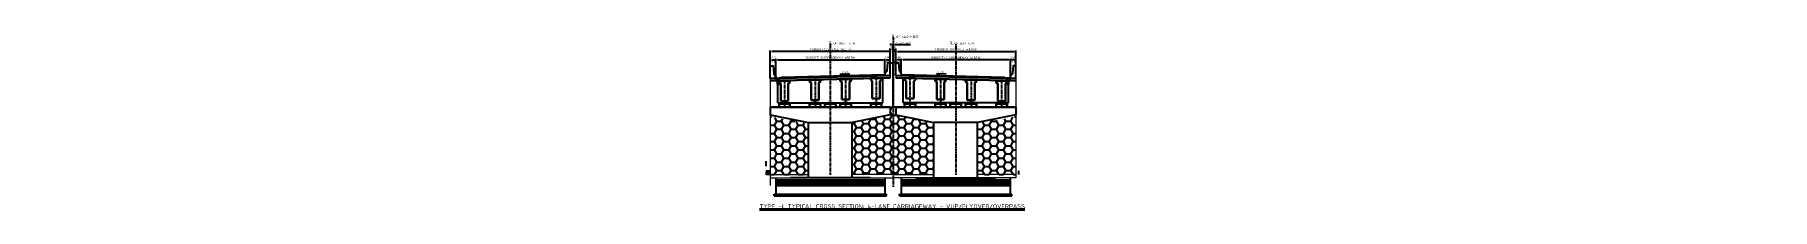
# Model space of a CAD drawing. Header units: millimetres. Extents: x 207528 to 778454, y -364692 to 101323.
# Drawn here: x 207528 to 366795, y -68778 to -52713 of the extents above; entities that cross this region are included whole.
import ezdxf

# ---------------------------------------------------------------- set-up
doc = ezdxf.new("R2010")
doc.units = ezdxf.units.MM
doc.linetypes.add('CENTER', pattern=[2, 1.25, -0.25, 0.25, -0.25])
for name, color, linetype in [('CEN', 181, 'CENTER'), ('Dim', 253, 'Continuous'), ('hatch', 253, 'Continuous'), ('Structure Main', 3, 'Continuous'), ('Structure Outer', 7, 'Continuous')]:
    doc.layers.add(name, color=color, linetype=linetype)
for name, color, linetype, lineweight in [('STRUCTURAL', 7, 'Continuous', 0), ('Structure', 7, 'Continuous', 30), ('Text large', 7, 'Continuous', 40), ('Text small', 1, 'Continuous', 20)]:
    doc.layers.add(name, color=color, linetype=linetype, lineweight=lineweight)
doc.styles.add('ISO75', font='isocp.shx', dxfattribs={"height": 150})
doc.styles.add('isocp 100', font='isocp.shx', dxfattribs={"height": 200})
doc.dimstyles.new('ISO75', dxfattribs={"dimscale": 75, "dimtxt": 150, "dimasz": 2, "dimexe": 1, "dimexo": 1, "dimgap": 1, "dimtad": 1, "dimdec": 0, "dimdsep": 46, "dimtxsty": 'ISO75', "dimcen": 0.5, "dimclrd": 47, "dimclre": 47, "dimclrt": 1, "dimadec": 0, "dimazin": 0, "dimtfac": 1, "dimtdec": 0, "dimtmove": 0, "dimatfit": 3, "dimfxl": 1, "dimtolj": 1, "dimtzin": 0, "dimarcsym": 0})
doc.dimstyles.new('NH30A_100', dxfattribs={"dimscale": 100, "dimtxt": 2, "dimasz": 2, "dimexe": 1, "dimexo": 1, "dimgap": 1, "dimtad": 1, "dimdec": 0, "dimdsep": 46, "dimtxsty": 'isocp 100', "dimcen": 0.5, "dimclrd": 47, "dimclre": 47, "dimclrt": 1, "dimadec": 0, "dimazin": 0, "dimtfac": 1, "dimtdec": 0, "dimtmove": 0, "dimatfit": 3, "dimfxl": 1, "dimtolj": 1, "dimtzin": 0, "dimarcsym": 0})
pattern_1 = [(0, (273578.58, -65580.6), (656.25, 378.886), [437.5, -875]), (120, (273578.58, -65580.6), (-656.25, 378.886), [437.5, -875]), (60, (273578.58, -65580.6), (1e-06, 757.772), [-875, 437.5])]

msp = doc.modelspace()

# ---------------------------------------------------------------- texts
at = {"layer": 'Text large', "insert": (286128.3, -68498.7), "char_height": 400, "width": 21690.672, "attachment_point": 5, "style": 'isocp 100'}
msp.add_mtext('{\\LTYPE -I: TYPICAL CROSS SECTION: 4-LANE CARRIAGEWAY - VUP/FLYOVER/OVERPASS}', dxfattribs=at)
at = {"layer": 'Text small', "char_height": 200, "style": 'isocp 100'}
for s, insert, width, attachment_point in [('{\\H2x;\\C1;℄\\H0.5x; }OF RIGHT C/W', (280312.1, -53206.4), 5400.783, 1), ('{\\H2x;\\C1;℄\\H0.5x; }OF ALIGNMENT', (286063.9, -52616.7), 5400.783, 1), ('{\\H2x;\\C1;℄\\H0.5x; }OF LEFT C/W', (293677, -53206.4), 5400.783, 3), ('2.5%', (282152.2, -56073.6), 2336.362, 3), ('2.5%', (290255, -56073.6), 2336.362, 1)]:
    msp.add_mtext(s, dxfattribs=dict(at, insert=insert, width=width, attachment_point=attachment_point))

# ---------------------------------------------------------------- blocks, each defined once
blk = doc.blocks.new('*D530')
at = {"layer": 'Defpoints', "color": 0, "transparency": 16777216}
for p in [(274954, -54253), (274954, -55603), (285954, -55259)]:
    blk.add_point(p, dxfattribs=at)
at = {"layer": 'Dim', "color": 47, "lineweight": -2, "transparency": 16777216}
for p, q in [((274954, -55528), (274954, -54178)), ((285804, -54253), (275104, -54253)), ((285954, -55184), (285954, -54178))]:
    blk.add_line(p, q, dxfattribs=at)
at = {"layer": 'Dim', "color": 47, "transparency": 16777216}
for points in [[(275104, -54228), (275104, -54278), (274954, -54253)], [(285804, -54228), (285804, -54278), (285954, -54253)]]:
    blk.add_solid(points, dxfattribs=at)
at = {"layer": 'Dim', "color": 1, "transparency": 16777216, "insert": (280454, -54068), "char_height": 150, "attachment_point": 5, "style": 'ISO75'}
blk.add_mtext('\\A1;{\\H1.33333x;11000(RT) (OVERALL WIDTH)}', dxfattribs=at)
blk = doc.blocks.new('*D533')
at = {"layer": 'Defpoints', "color": 0, "transparency": 16777216}
for p in [(274954, -55603), (275453, -55016), (275453, -56692)]:
    blk.add_point(p, dxfattribs=at)
at = {"layer": 'Dim', "color": 47, "lineweight": -2, "transparency": 16777216}
for p, q in [((274954, -55528), (274954, -54941)), ((275104, -55016), (275303, -55016)), ((275453, -56617), (275453, -54941))]:
    blk.add_line(p, q, dxfattribs=at)
at = {"layer": 'Dim', "color": 47, "transparency": 16777216}
for points in [[(275104, -54991), (275104, -55041), (274954, -55016)], [(275303, -54991), (275303, -55041), (275453, -55016)]]:
    blk.add_solid(points, dxfattribs=at)
at = {"layer": 'Dim', "color": 1, "transparency": 16777216, "insert": (275204, -55016), "char_height": 150, "attachment_point": 5, "style": 'ISO75'}
blk.add_mtext('\\A1;{\\H1.33333x;550\\P{\\H1.33333x;(RT)}}', dxfattribs=at)
blk = doc.blocks.new('*D534')
at = {"layer": 'Defpoints', "color": 0, "transparency": 16777216}
for p in [(285454, -55016), (275453, -56692), (285454, -56299)]:
    blk.add_point(p, dxfattribs=at)
at = {"layer": 'Dim', "color": 47, "lineweight": -2, "transparency": 16777216}
for p, q in [((275453, -56617), (275453, -54941)), ((275603, -55016), (285304, -55016)), ((285454, -56224), (285454, -54941))]:
    blk.add_line(p, q, dxfattribs=at)
at = {"layer": 'Dim', "color": 47, "transparency": 16777216}
for points in [[(275603, -54991), (275603, -55041), (275453, -55016)], [(285304, -54991), (285304, -55041), (285454, -55016)]]:
    blk.add_solid(points, dxfattribs=at)
at = {"layer": 'Dim', "color": 1, "transparency": 16777216, "insert": (280454, -54831), "char_height": 150, "attachment_point": 5, "style": 'ISO75'}
blk.add_mtext('\\A1;{\\H1.33333x;10000(RT) (CARRIAGEWAY WIDTH)}', dxfattribs=at)
blk = doc.blocks.new('*D535')
at = {"layer": 'Defpoints', "color": 0, "transparency": 16777216}
for p in [(285954, -55016), (285954, -55259), (285454, -56274)]:
    blk.add_point(p, dxfattribs=at)
at = {"layer": 'Dim', "color": 47, "lineweight": -2, "transparency": 16777216}
for p, q in [((285454, -56199), (285454, -54941)), ((285604, -55016), (285804, -55016)), ((285954, -55184), (285954, -54941))]:
    blk.add_line(p, q, dxfattribs=at)
at = {"layer": 'Dim', "color": 47, "transparency": 16777216}
for points in [[(285604, -54991), (285604, -55041), (285454, -55016)], [(285804, -54991), (285804, -55041), (285954, -55016)]]:
    blk.add_solid(points, dxfattribs=at)
at = {"layer": 'Dim', "color": 1, "transparency": 16777216, "insert": (285704, -55016), "char_height": 150, "attachment_point": 5, "style": 'ISO75'}
blk.add_mtext('\\A1;{\\H1.33333x;500\\P{\\H1.33333x;(RT)}}', dxfattribs=at)
blk = doc.blocks.new('HFHGHFGH')
at = {"color": 1}
for p, q in [((151681, 917410), (152030, 917410)), ((151681, 917396), (151681, 917359)), ((151681, 917396), (151715, 917396)), ((151715, 917410), (151715, 917396)), ((151723, 917410), (151723, 917242)), ((151754, 917410), (151754, 917376)), ((151770, 917410), (151770, 917376)), ((151801, 917410), (151801, 917376)), ((151817, 917410), (151817, 917376)), ((151847, 917410), (151847, 917376)), ((151863, 917410), (151863, 917376)), ((151894, 917410), (151894, 917376)), ((151910, 917410), (151910, 917376)), ((151941, 917410), (151941, 917376)), ((151957, 917410), (151957, 917376)), ((151987, 917410), (151987, 917242)), ((152030, 917410), (152030, 917359)), ((151681, 917359), (151715, 917359)), ((151715, 917359), (151715, 917234)), ((151715, 917234), (151829, 917234)), ((151723, 917367), (151987, 917367)), ((151723, 917242), (151810, 917242)), ((151754, 917376), (151770, 917376)), ((151801, 917376), (151817, 917376)), ((151810, 917242), (151837, 917242)), ((151829, 916840), (151829, 917234)), ((151829, 916840), (151978, 916840)), ((151837, 916840), (151837, 917242)), ((151847, 917376), (151863, 917376)), ((151894, 917376), (151910, 917376)), ((151941, 917376), (151957, 917376)), ((151970, 916840), (151970, 917242)), ((151970, 917242), (151987, 917242)), ((151978, 917234), (151995, 917234)), ((151978, 916840), (151978, 917234)), ((151995, 917359), (151995, 917234)), ((151995, 917359), (152030, 917359))]:
    blk.add_line(p, q, dxfattribs=at)
blk = doc.blocks.new('*D536')
at = {"layer": 'Defpoints', "color": 0, "transparency": 16777216}
for p in [(285954, -54053), (285954, -55293), (286454, -55293)]:
    blk.add_point(p, dxfattribs=at)
at = {"layer": 'Dim', "color": 47, "lineweight": -2, "transparency": 16777216}
for p, q in [((285954, -55218), (285954, -53978)), ((286304, -54053), (286104, -54053)), ((286454, -55218), (286454, -53978))]:
    blk.add_line(p, q, dxfattribs=at)
at = {"layer": 'Dim', "color": 47, "transparency": 16777216}
for points in [[(286104, -54028), (286104, -54078), (285954, -54053)], [(286304, -54028), (286304, -54078), (286454, -54053)]]:
    blk.add_solid(points, dxfattribs=at)
at = {"layer": 'Dim', "color": 1, "transparency": 16777216, "insert": (286204, -54053), "char_height": 150, "attachment_point": 5, "style": 'ISO75'}
blk.add_mtext('\\A1;{\\H1.33333x;500\\P{\\H1.33333x;(RT)}}', dxfattribs=at)
blk = doc.blocks.new('*D537')
at = {"layer": 'Defpoints', "color": 0, "transparency": 16777216}
for p in [(286209, -53623), (286199, -55259), (286209, -55259)]:
    blk.add_point(p, dxfattribs=at)
at = {"layer": 'Dim', "color": 47, "lineweight": -2, "transparency": 16777216}
for p, q in [((286049, -53623), (285899, -53623)), ((286199, -55184), (286199, -53548)), ((286199, -53623), (286209, -53623)), ((286209, -55184), (286209, -53548)), ((286359, -53623), (287814, -53623))]:
    blk.add_line(p, q, dxfattribs=at)
at = {"layer": 'Dim', "color": 47, "transparency": 16777216}
for points in [[(286049, -53598), (286049, -53648), (286199, -53623)], [(286359, -53598), (286359, -53648), (286209, -53623)]]:
    blk.add_solid(points, dxfattribs=at)
at = {"layer": 'Dim', "color": 1, "transparency": 16777216, "insert": (287161, -53466), "char_height": 150, "width": 159266.94, "attachment_point": 5, "style": 'ISO75'}
blk.add_mtext('\\A1;10 (EXP. GAP)', dxfattribs=at)
blk = doc.blocks.new('GRD')
at = {"layer": 'Structure'}
for p, q in [((112852, 216703), (111852, 216703)), ((111852, 216703), (111852, 216553)), ((112852, 216703), (112878, 216729)), ((112852, 216703), (112852, 216553)), ((112002, 216453), (111852, 216553)), ((112002, 216453), (112002, 214838)), ((112702, 216453), (112852, 216553)), ((112702, 216453), (112702, 214838)), ((112702, 214838), (112002, 214838))]:
    blk.add_line(p, q, dxfattribs=at)
blk = doc.blocks.new('*D538')
at = {"layer": 'Defpoints', "color": 0, "transparency": 16777216}
for p in [(286454, -55259), (297454, -54253), (297454, -55603)]:
    blk.add_point(p, dxfattribs=at)
at = {"layer": 'Dim', "color": 47, "lineweight": -2, "transparency": 16777216}
for p, q in [((286454, -55184), (286454, -54178)), ((286604, -54253), (297304, -54253)), ((297454, -55528), (297454, -54178))]:
    blk.add_line(p, q, dxfattribs=at)
at = {"layer": 'Dim', "color": 47, "transparency": 16777216}
for points in [[(286604, -54228), (286604, -54278), (286454, -54253)], [(297304, -54228), (297304, -54278), (297454, -54253)]]:
    blk.add_solid(points, dxfattribs=at)
at = {"layer": 'Dim', "color": 1, "transparency": 16777216, "insert": (291954, -54068), "char_height": 150, "attachment_point": 5, "style": 'ISO75'}
blk.add_mtext('\\A1;{\\H1.33333x;11000(RT) (OVERALL WIDTH)}', dxfattribs=at)
blk = doc.blocks.new('*D539')
at = {"layer": 'Defpoints', "color": 0, "transparency": 16777216}
for p in [(296954, -55016), (297454, -55603), (296954, -56692)]:
    blk.add_point(p, dxfattribs=at)
at = {"layer": 'Dim', "color": 47, "lineweight": -2, "transparency": 16777216}
for p, q in [((296954, -56617), (296954, -54941)), ((297304, -55016), (297104, -55016)), ((297454, -55528), (297454, -54941))]:
    blk.add_line(p, q, dxfattribs=at)
at = {"layer": 'Dim', "color": 47, "transparency": 16777216}
for points in [[(297104, -54991), (297104, -55041), (296954, -55016)], [(297304, -54991), (297304, -55041), (297454, -55016)]]:
    blk.add_solid(points, dxfattribs=at)
at = {"layer": 'Dim', "color": 1, "transparency": 16777216, "insert": (297204, -55016), "char_height": 150, "attachment_point": 5, "style": 'ISO75'}
blk.add_mtext('\\A1;{\\H1.33333x;550\\P{\\H1.33333x;(RT)}}', dxfattribs=at)
blk = doc.blocks.new('*D540')
at = {"layer": 'Defpoints', "color": 0, "transparency": 16777216}
for p in [(286953, -55016), (286953, -56299), (296954, -56692)]:
    blk.add_point(p, dxfattribs=at)
at = {"layer": 'Dim', "color": 47, "lineweight": -2, "transparency": 16777216}
for p, q in [((286953, -56224), (286953, -54941)), ((296804, -55016), (287103, -55016)), ((296954, -56617), (296954, -54941))]:
    blk.add_line(p, q, dxfattribs=at)
at = {"layer": 'Dim', "color": 47, "transparency": 16777216}
for points in [[(287103, -54991), (287103, -55041), (286953, -55016)], [(296804, -54991), (296804, -55041), (296954, -55016)]]:
    blk.add_solid(points, dxfattribs=at)
at = {"layer": 'Dim', "color": 1, "transparency": 16777216, "insert": (291954, -54831), "char_height": 150, "attachment_point": 5, "style": 'ISO75'}
blk.add_mtext('\\A1;{\\H1.33333x;10000(RT) (CARRIAGEWAY WIDTH)}', dxfattribs=at)
blk = doc.blocks.new('*D541')
at = {"layer": 'Defpoints', "color": 0, "transparency": 16777216}
for p in [(286454, -55016), (286454, -55259), (286953, -56274)]:
    blk.add_point(p, dxfattribs=at)
at = {"layer": 'Dim', "color": 47, "lineweight": -2, "transparency": 16777216}
for p, q in [((286454, -55184), (286454, -54941)), ((286803, -55016), (286604, -55016)), ((286953, -56199), (286953, -54941))]:
    blk.add_line(p, q, dxfattribs=at)
at = {"layer": 'Dim', "color": 47, "transparency": 16777216}
for points in [[(286604, -54991), (286604, -55041), (286454, -55016)], [(286803, -54991), (286803, -55041), (286953, -55016)]]:
    blk.add_solid(points, dxfattribs=at)
at = {"layer": 'Dim', "color": 1, "transparency": 16777216, "insert": (286704, -55016), "char_height": 150, "attachment_point": 5, "style": 'ISO75'}
blk.add_mtext('\\A1;{\\H1.33333x;500\\P{\\H1.33333x;(RT)}}', dxfattribs=at)

# ---------------------------------------------------------------- dimensions: what is measured, and where the dimension line sits
at = {"layer": 'Dim'}
for base, p1, p2, text, picture, middle in [((286208.6, -53623.1), (286198.6, -55259), (286208.6, -55259), '<> (EXP. GAP)', '*D537', (287161, -53465.6)), ((274953.6, -54252.8), (285953.6, -55259), (274953.6, -55602.7), '{\\H1.33333x;<>(RT) (OVERALL WIDTH)}', '*D530', (280453.6, -54067.8)), ((285453.7, -55015.7), (275453.4, -56692.4), (285453.7, -56298.8), '{\\H1.33333x;<>(RT) (CARRIAGEWAY WIDTH)}', '*D534', (280453.6, -54830.7))]:
    dim = msp.add_linear_dim(base=base, p1=p1, p2=p2, text=text, dimstyle='ISO75', override={"dimtxt": 300}, dxfattribs=at)
    dim.commit()
    dim.dimension.update_dxf_attribs({"geometry": picture, "text_midpoint": middle})
for base, p1, p2, text, picture, middle in [((285953.6, -54052.8), (286453.6, -55293.4), (285953.6, -55293.4), '{\\H1.33333x;<>\\X{\\H1.33333x;(RT)}}', '*D536', (286203.6, -54052.8)), ((275453.4, -55015.7), (274953.6, -55602.7), (275453.4, -56692.4), '{\\H1.33333x;550\\X{\\H1.33333x;(RT)}}', '*D533', (275203.5, -55015.7)), ((285953.6, -55015.7), (285453.7, -56273.6), (285953.6, -55259), '{\\H1.33333x;<>\\X{\\H1.33333x;(RT)}}', '*D535', (285703.6, -55015.7))]:
    dim = msp.add_linear_dim(base=base, p1=p1, p2=p2, text=text, dimstyle='ISO75', override={"dimtxt": 300}, dxfattribs=at)
    dim.commit()
    dim.dimension.update_dxf_attribs({"geometry": picture, "text_midpoint": middle, "dimtype": 160})
for base, p1, p2, text, picture, middle in [((297453.6, -54252.8), (286453.6, -55259), (297453.6, -55602.7), '{\\H1.33333x;<>(RT) (OVERALL WIDTH)}', '*D538', (291953.6, -54067.8)), ((286953.4, -55015.7), (296953.7, -56692.4), (286953.4, -56298.8), '{\\H1.33333x;<>(RT) (CARRIAGEWAY WIDTH)}', '*D540', (291953.6, -54830.7))]:
    dim = msp.add_linear_dim(base=base, p1=p1, p2=p2, angle=180, text=text, dimstyle='ISO75', override={"dimtxt": 300}, dxfattribs=at)
    dim.commit()
    dim.dimension.update_dxf_attribs({"geometry": picture, "text_midpoint": middle})
for base, p1, p2, text, picture, middle in [((286453.6, -55015.7), (286953.4, -56273.6), (286453.6, -55259), '{\\H1.33333x;<>\\X{\\H1.33333x;(RT)}}', '*D541', (286703.5, -55015.7)), ((296953.7, -55015.7), (297453.6, -55602.7), (296953.7, -56692.4), '{\\H1.33333x;550\\X{\\H1.33333x;(RT)}}', '*D539', (297203.6, -55015.7))]:
    dim = msp.add_linear_dim(base=base, p1=p1, p2=p2, angle=180, text=text, dimstyle='ISO75', override={"dimtxt": 300}, dxfattribs=at)
    dim.commit()
    dim.dimension.update_dxf_attribs({"geometry": picture, "text_midpoint": middle, "dimtype": 160})

# ---------------------------------------------------------------- hatches: boundary and pattern name
h = msp.add_hatch(color=256)
h.dxf.hatch_style = 1
h.paths.add_polyline_path([(274580.1, -65301.1, -0.41421356), (274630.1, -65251.1), (274703.3, -65251.1), (274703.3, -65586.8), (274580.1, -65589.9)])
at = {"layer": 'Dim'}
h = msp.add_hatch(dxfattribs=at)
h.set_pattern_fill('AR-CONC', color=8, style=0)
h.set_pattern_definition([(50, (132602.82, -259362.1), (182.18467, -15.93909), [19.05, -209.55]), (355, (132602.82, -259362.1), (-35.24342, 191.05685), [15.24, -167.64058]), (100.451445, (132618, -259363.43), (146.94125, 175.11775), [16.19001, -178.09024]), (46.1842, (132602.82, -259311.3), (271.07904, -42.04233), [28.575, -314.325]), (96.63556, (132625.41, -259314.8), (237.40413, 247.42612), [24.28502, -267.1356]), (351.18415, (132602.82, -259311.3), (237.40413, 247.42612), [22.85997, -251.45973]), (21, (132628.22, -259324), (151.61439, -102.2652), [19.05, -209.55]), (326, (132628.22, -259324), (61.80203, 184.18797), [15.24, -167.64]), (71.451445, (132640.86, -259332.52), (213.41642, 81.92277), [16.19001, -178.08994]), (37.5, (132602.823, -259362.1), (3.088603, 84.555039), [0, -165.608, 0, -170.18, 0, -168.275]), (7.5, (132602.82, -259362.1), (66.819663, 100.180575), [0, -97.028, 0, -161.798, 0, -64.135]), (327.5, (132546.18, -259362.1), (135.590595, -5.728744), [0, -63.5, 0, -198.12, 0, -262.89]), (317.5, (132520.78, -259362.1), (148.12918, 25.42649), [0, -82.55, 0, -131.572, 0, -186.69])])
h.paths.add_polyline_path([(280453.6, -67380.6), (275303.6, -67380.6), (275303.6, -67530.6), (280453.6, -67530.6)])
h.paths.add_polyline_path([(285603.6, -67380.6), (280453.6, -67380.6), (280453.6, -67530.6), (285603.6, -67530.6)])
h = msp.add_hatch(dxfattribs=at)
h.set_pattern_fill('AR-CONC', color=8, style=0)
h.set_pattern_definition([(50, (144102.82, -259362.1), (182.18467, -15.93909), [19.05, -209.55]), (355, (144102.82, -259362.1), (-35.24342, 191.05685), [15.24, -167.64058]), (100.451445, (144118, -259363.43), (146.94125, 175.11775), [16.19001, -178.09024]), (46.1842, (144102.82, -259311.3), (271.07904, -42.04233), [28.575, -314.325]), (96.63556, (144125.41, -259314.8), (237.40413, 247.42612), [24.28502, -267.1356]), (351.18415, (144102.82, -259311.3), (237.40413, 247.42612), [22.85997, -251.45973]), (21, (144128.22, -259324), (151.61439, -102.2652), [19.05, -209.55]), (326, (144128.22, -259324), (61.80203, 184.18797), [15.24, -167.64]), (71.451445, (144140.86, -259332.52), (213.41642, 81.92277), [16.19001, -178.08994]), (37.5, (144102.823, -259362.1), (3.088603, 84.555039), [0, -165.608, 0, -170.18, 0, -168.275]), (7.5, (144102.82, -259362.1), (66.819663, 100.180575), [0, -97.028, 0, -161.798, 0, -64.135]), (327.5, (144046.18, -259362.1), (135.590595, -5.728744), [0, -63.5, 0, -198.12, 0, -262.89]), (317.5, (144020.78, -259362.1), (148.12918, 25.42649), [0, -82.55, 0, -131.572, 0, -186.69])])
h.paths.add_polyline_path([(291953.6, -67380.6), (286803.6, -67380.6), (286803.6, -67530.6), (291953.6, -67530.6)])
h.paths.add_polyline_path([(297103.6, -67380.6), (291953.6, -67380.6), (291953.6, -67530.6), (297103.6, -67530.6)])
at = {"layer": 'hatch', "true_color": 0x636466}
h = msp.add_hatch(dxfattribs=at)
h.set_pattern_fill('HONEY', color=251, scale=3500)
h.set_pattern_definition(pattern_1)
h.paths.add_polyline_path([(276086.6, -62984), (277886.6, -62984), (277886.6, -63617.3), (276086.6, -63617.3)], flags=24)
h.paths.add_polyline_path([(274953.6, -60255.6), (274953.6, -65580.6), (278453.6, -65580.6), (278453.6, -60880.6)])
at = {"layer": 'hatch'}
for points in [[(276453.6, -58975.6), (276053.6, -58975.6), (276053.6, -59075.6), (276453.6, -59075.6)], [(279253.6, -58975.6), (278853.6, -58975.6), (278853.6, -59075.6), (279253.6, -59075.6)], [(282053.6, -58975.6), (281653.6, -58975.6), (281653.6, -59075.6), (282053.6, -59075.6)], [(284853.6, -58975.6), (284453.6, -58975.6), (284453.6, -59075.6), (284853.6, -59075.6)], [(287553.6, -58975.6), (287953.6, -58975.6), (287953.6, -59075.6), (287553.6, -59075.6)], [(290353.6, -58975.6), (290753.6, -58975.6), (290753.6, -59075.6), (290353.6, -59075.6)], [(293153.6, -58975.6), (293553.6, -58975.6), (293553.6, -59075.6), (293153.6, -59075.6)], [(295953.6, -58975.6), (296353.6, -58975.6), (296353.6, -59075.6), (295953.6, -59075.6)]]:
    msp.add_hatch(color=256, dxfattribs=at).paths.add_polyline_path(points)
at = {"layer": 'hatch', "true_color": 0x636466}
h = msp.add_hatch(dxfattribs=at)
h.set_pattern_fill('HONEY', color=251, scale=3500)
h.set_pattern_definition([(0, (172601.2, -273431.1), (656.25, 378.8861), [437.5, -875]), (120, (172601.2, -273431.1), (-656.25, 378.8861), [437.5, -875]), (60, (172601.2, -273431.1), (1e-13, 757.7722), [-875, 437.5])])
h.paths.add_polyline_path([(286203.6, -59380.6), (285953.6, -59380.6), (285953.6, -60080.6), (282453.6, -60780.6), (282453.6, -65580.6), (286203.6, -65580.6)])
h.paths.add_polyline_path([(289953.6, -60780.6), (286453.6, -60080.6), (286453.6, -59380.6), (286203.6, -59380.6), (286203.6, -65580.6), (289953.6, -65580.6)])
h = msp.add_hatch(dxfattribs=at)
h.set_pattern_fill('HONEY', color=251, scale=3500)
h.set_pattern_definition(pattern_1)
h.paths.add_polyline_path([(296320.6, -62984), (294520.6, -62984), (294520.6, -63617.3), (296320.6, -63617.3)], flags=24)
h.paths.add_polyline_path([(297453.6, -60255.6), (297453.6, -65580.6), (293953.6, -65580.6), (293953.6, -60880.6)])
at = {"layer": 'hatch'}
h = msp.add_hatch(dxfattribs=at)
h.set_pattern_fill('DOTS', color=25, scale=50)
h.set_pattern_definition([(0, (-1042990.9, 29067.74), (39.6875, 79.375), [0, -79.375])])
h.paths.add_polyline_path([(274567.6, -65590.2), (274953, -65580.5), (274953, -65254.5), (274567.6, -65254.5)])

# ---------------------------------------------------------------- linework, layer by layer
for p, q in [((275628.6, -58969), (275628.6, -56948.7)), ((285278.6, -58969), (285278.6, -56707.5)), ((287128.6, -58969), (287128.6, -56707.5)), ((296778.6, -58969), (296778.6, -56948.7)), ((274953, -65254.5), (274580.1, -65254.5)), ((274580.1, -65301.1), (274580.1, -65589.9))]:
    msp.add_line(p, q)
for points in [[(274953.6, -56735.5), (274953.6, -55568.4), (275201.4, -55568.4), (275263.4, -56243, 0.13688492), (275311.2, -56368.6), (275441.6, -56545.4, -0.08678964), (275453.4, -56573.8), (275453.4, -56723)], [(285953.6, -56460.5), (285953.6, -55293.4), (285705.7, -55293.4), (285643.8, -55968, -0.13688492), (285596, -56093.6), (285465.6, -56270.4, 0.08678964), (285453.7, -56298.8), (285453.7, -56473)], [(286453.6, -56460.5), (286453.6, -55293.4), (286701.4, -55293.4), (286763.4, -55968, 0.13688492), (286811.2, -56093.6), (286941.6, -56270.4, -0.08678964), (286953.4, -56298.8), (286953.4, -56473)], [(297453.6, -56735.5), (297453.6, -55568.4), (297205.7, -55568.4), (297143.8, -56243, -0.13688492), (297096, -56368.6), (296965.6, -56545.4, 0.08678964), (296953.7, -56573.8), (296953.7, -56723)]]:
    msp.add_lwpolyline(points, format="xyb")
for points in [[(275628.6, -58969), (285278.6, -58969)], [(296778.6, -58969), (287128.6, -58969)], [(274703.3, -65251.1), (274703.3, -65585.2)], [(297703.8, -65251.1), (297703.8, -65585.2)], [(274953.6, -65550.2), (274953.6, -65521.4)]]:
    msp.add_lwpolyline(points)
msp.add_arc((274630.1, -65301.1), 50, 90, 180)
at = {"layer": 'CEN', "linetype": 'CENTER', "ltscale": 5}
for p, q in [((280453.6, -53555.7), (280453.6, -65610.8)), ((286203.6, -52970.7), (286203.6, -66720.2)), ((291953.6, -53547.2), (291953.6, -65610.8)), ((276253.6, -56793.1), (276253.6, -59380.6)), ((279053.6, -56718.1), (279053.6, -59380.6)), ((281853.6, -56643.1), (281853.6, -59380.6)), ((284653.6, -56568.1), (284653.6, -59380.6)), ((287753.6, -56568.1), (287753.6, -59380.6)), ((290553.6, -56643.1), (290553.6, -59380.6)), ((293353.6, -56718.1), (293353.6, -59380.6)), ((296153.6, -56793.1), (296153.6, -59380.6))]:
    msp.add_line(p, q, dxfattribs=at)
at = {"layer": 'Dim'}
msp.add_lwpolyline([(274582.2, -64796.2), (274582.2, -64352.9)], dxfattribs=at)
at = {"layer": 'STRUCTURAL'}
for p, q in [((274953.6, -56670.5), (274953.6, -56965.6)), ((274953.6, -56965.6), (274953.6, -66580.9)), ((285953.6, -56395.5), (285953.6, -56690.6)), ((286453.6, -56395.5), (286453.6, -56690.6)), ((297453.6, -56670.5), (297453.6, -56965.6)), ((297453.6, -56965.6), (297453.6, -65880.6)), ((274953.6, -65580.6), (278453.6, -65580.6)), ((274953.6, -65880.6), (278453.6, -65880.6)), ((286203.6, -65580.6), (282453.6, -65580.6)), ((282453.6, -65880.6), (286203.6, -65880.6)), ((286203.6, -65580.6), (289953.6, -65580.6)), ((289953.6, -65880.6), (286203.6, -65880.6)), ((297453.6, -65580.6), (293953.6, -65580.6)), ((297453.6, -65880.6), (293953.6, -65880.6))]:
    msp.add_line(p, q, dxfattribs=at)
at = {"layer": 'Structure'}
for p, q in [((283328.6, -54983.8), (283333.6, -54983.8)), ((283333.6, -54983.8), (283328.6, -54983.8)), ((285953.6, -56460.5), (274953.6, -56735.5)), ((285953.6, -56690.6), (274953.6, -56965.6)), ((285453.7, -56408), (276002.6, -56644.3)), ((286453.6, -56460.5), (297453.6, -56735.5)), ((286453.6, -56690.6), (297453.6, -56965.6)), ((286953.4, -56408), (296404.6, -56644.3)), ((274953.6, -59380.6), (285953.6, -59380.6)), ((280253.6, -58975.6), (280653.6, -59075.6)), ((280253.6, -59075.6), (280653.6, -58975.6)), ((297453.6, -59380.6), (286453.6, -59380.6)), ((291753.6, -58975.6), (292153.6, -59075.6)), ((291753.6, -59075.6), (292153.6, -58975.6))]:
    msp.add_line(p, q, dxfattribs=at)
for points in [[(276753.6, -59380.6), (275753.6, -59380.6), (275753.6, -59075.6), (276753.6, -59075.6)], [(276453.6, -58975.6), (276053.6, -58975.6), (276053.6, -59075.6), (276453.6, -59075.6)], [(279553.6, -59380.6), (278553.6, -59380.6), (278553.6, -59075.6), (279553.6, -59075.6)], [(279253.6, -58975.6), (278853.6, -58975.6), (278853.6, -59075.6), (279253.6, -59075.6)], [(280953.6, -59380.6), (279953.6, -59380.6), (279953.6, -59075.6), (280953.6, -59075.6)], [(280653.6, -58975.6), (280253.6, -58975.6), (280253.6, -59075.6), (280653.6, -59075.6)], [(282353.6, -59380.6), (281353.6, -59380.6), (281353.6, -59075.6), (282353.6, -59075.6)], [(282053.6, -58975.6), (281653.6, -58975.6), (281653.6, -59075.6), (282053.6, -59075.6)], [(285153.6, -59380.6), (284153.6, -59380.6), (284153.6, -59075.6), (285153.6, -59075.6)], [(284853.6, -58975.6), (284453.6, -58975.6), (284453.6, -59075.6), (284853.6, -59075.6)], [(287253.6, -59380.6), (288253.6, -59380.6), (288253.6, -59075.6), (287253.6, -59075.6)], [(287553.6, -58975.6), (287953.6, -58975.6), (287953.6, -59075.6), (287553.6, -59075.6)], [(290053.6, -59380.6), (291053.6, -59380.6), (291053.6, -59075.6), (290053.6, -59075.6)], [(290353.6, -58975.6), (290753.6, -58975.6), (290753.6, -59075.6), (290353.6, -59075.6)], [(292453.6, -59380.6), (291453.6, -59380.6), (291453.6, -59075.6), (292453.6, -59075.6)], [(292153.6, -58975.6), (291753.6, -58975.6), (291753.6, -59075.6), (292153.6, -59075.6)], [(292853.6, -59380.6), (293853.6, -59380.6), (293853.6, -59075.6), (292853.6, -59075.6)], [(293153.6, -58975.6), (293553.6, -58975.6), (293553.6, -59075.6), (293153.6, -59075.6)], [(295653.6, -59380.6), (296653.6, -59380.6), (296653.6, -59075.6), (295653.6, -59075.6)], [(295953.6, -58975.6), (296353.6, -58975.6), (296353.6, -59075.6), (295953.6, -59075.6)]]:
    msp.add_lwpolyline(points, close=True, dxfattribs=at)
at = {"layer": 'Structure Main'}
for p, q in [((285953.6, -55293.4), (286198.6, -55293.4)), ((286198.6, -59380.6), (286198.6, -55293.4)), ((286453.6, -55293.4), (286208.6, -55293.4)), ((286208.6, -59380.6), (286208.6, -55293.4)), ((274953.6, -59380.6), (285953.6, -59380.6)), ((274953.6, -59380.6), (274953.6, -60080.6)), ((274953.6, -60080.6), (278453.6, -60780.6)), ((285953.6, -60080.6), (282453.6, -60780.6)), ((285953.6, -59380.6), (285953.6, -60080.6)), ((285953.6, -59380.6), (286198.6, -59380.6)), ((286453.6, -59380.6), (286208.6, -59380.6)), ((297453.6, -59380.6), (286453.6, -59380.6)), ((286453.6, -59380.6), (286453.6, -60080.6)), ((286453.6, -60080.6), (289953.6, -60780.6)), ((297453.6, -60080.6), (293953.6, -60780.6)), ((297453.6, -59380.6), (297453.6, -60080.6)), ((278453.6, -60780.6), (282453.6, -60780.6)), ((278453.6, -65880.6), (278453.6, -60780.6)), ((282453.6, -65880.6), (282453.6, -60780.6)), ((293953.6, -60780.6), (289953.6, -60780.6)), ((289953.6, -65880.6), (289953.6, -60780.6)), ((293953.6, -65880.6), (293953.6, -60780.6)), ((275453.6, -65880.6), (275453.6, -67380.6)), ((275453.6, -66580.6), (285453.6, -66580.6)), ((284103.6, -65880.6), (276803.6, -65880.6)), ((285453.6, -65880.6), (285453.6, -67380.6)), ((286953.6, -65880.6), (286953.6, -67380.6)), ((286953.6, -66580.6), (296953.6, -66580.6)), ((288303.6, -65880.6), (295603.6, -65880.6)), ((296953.6, -65880.6), (296953.6, -67380.6)), ((275303.6, -67380.6), (285603.6, -67380.6)), ((275303.6, -67530.6), (275303.6, -67380.6)), ((275303.6, -67530.6), (285603.6, -67530.6)), ((285603.6, -67530.6), (285603.6, -67380.6)), ((286803.6, -67380.6), (297103.6, -67380.6)), ((286803.6, -67530.6), (286803.6, -67380.6)), ((286803.6, -67530.6), (297103.6, -67530.6)), ((297103.6, -67530.6), (297103.6, -67380.6))]:
    msp.add_line(p, q, dxfattribs=at)
at = {"layer": 'Structure Outer'}
for p, q in [((276002.6, -56644.3), (275802.6, -56714.3)), ((296404.6, -56644.3), (296604.6, -56714.3))]:
    msp.add_line(p, q, dxfattribs=at)
at = {"layer": 'Structure Outer', "color": 8, "ltscale": 0.5}
for p, q in [((275453.6, -66055.6), (285453.6, -66055.6)), ((275453.6, -66230.6), (285453.6, -66230.6)), ((275453.6, -66405.6), (285453.6, -66405.6)), ((286953.6, -66055.6), (296953.6, -66055.6)), ((286953.6, -66230.6), (296953.6, -66230.6)), ((286953.6, -66405.6), (296953.6, -66405.6))]:
    msp.add_line(p, q, dxfattribs=at)

# ---------------------------------------------------------------- block references
at = {"layer": 'Dim'}
for name, p in [('HFHGHFGH', (123772.6, -974124)), ('GRD', (163901.2, -273656.1)), ('GRD', (166701.2, -273581.1)), ('GRD', (169501.2, -273506.1)), ('GRD', (172301.2, -273431.1))]:
    msp.add_blockref(name, p, dxfattribs=at)
at = {"layer": 'Dim', "xscale": -1}
for name, p in [('GRD', (400106, -273431.1)), ('GRD', (402906, -273506.1)), ('GRD', (405706, -273581.1)), ('GRD', (408506, -273656.1)), ('HFHGHFGH', (448634.6, -974124))]:
    msp.add_blockref(name, p, dxfattribs=at)

msp.set_redraw_order([(e.dxf.handle, doc.entitydb.next_handle()) for e in msp.query("TEXT MTEXT ATTDEF DIMENSION ARC_DIMENSION")])  # texts and dimensions are drawn at this point

# ---------------------------------------------------------------- leaders
at = {"layer": 'Dim'}
for points in [[(281330.6, -56352), (282235.9, -56330.4)], [(291076.6, -56352), (290171.2, -56330.4)]]:
    msp.add_leader(points, dimstyle='NH30A_100', dxfattribs=at)

doc.saveas('drawing.dxf')
